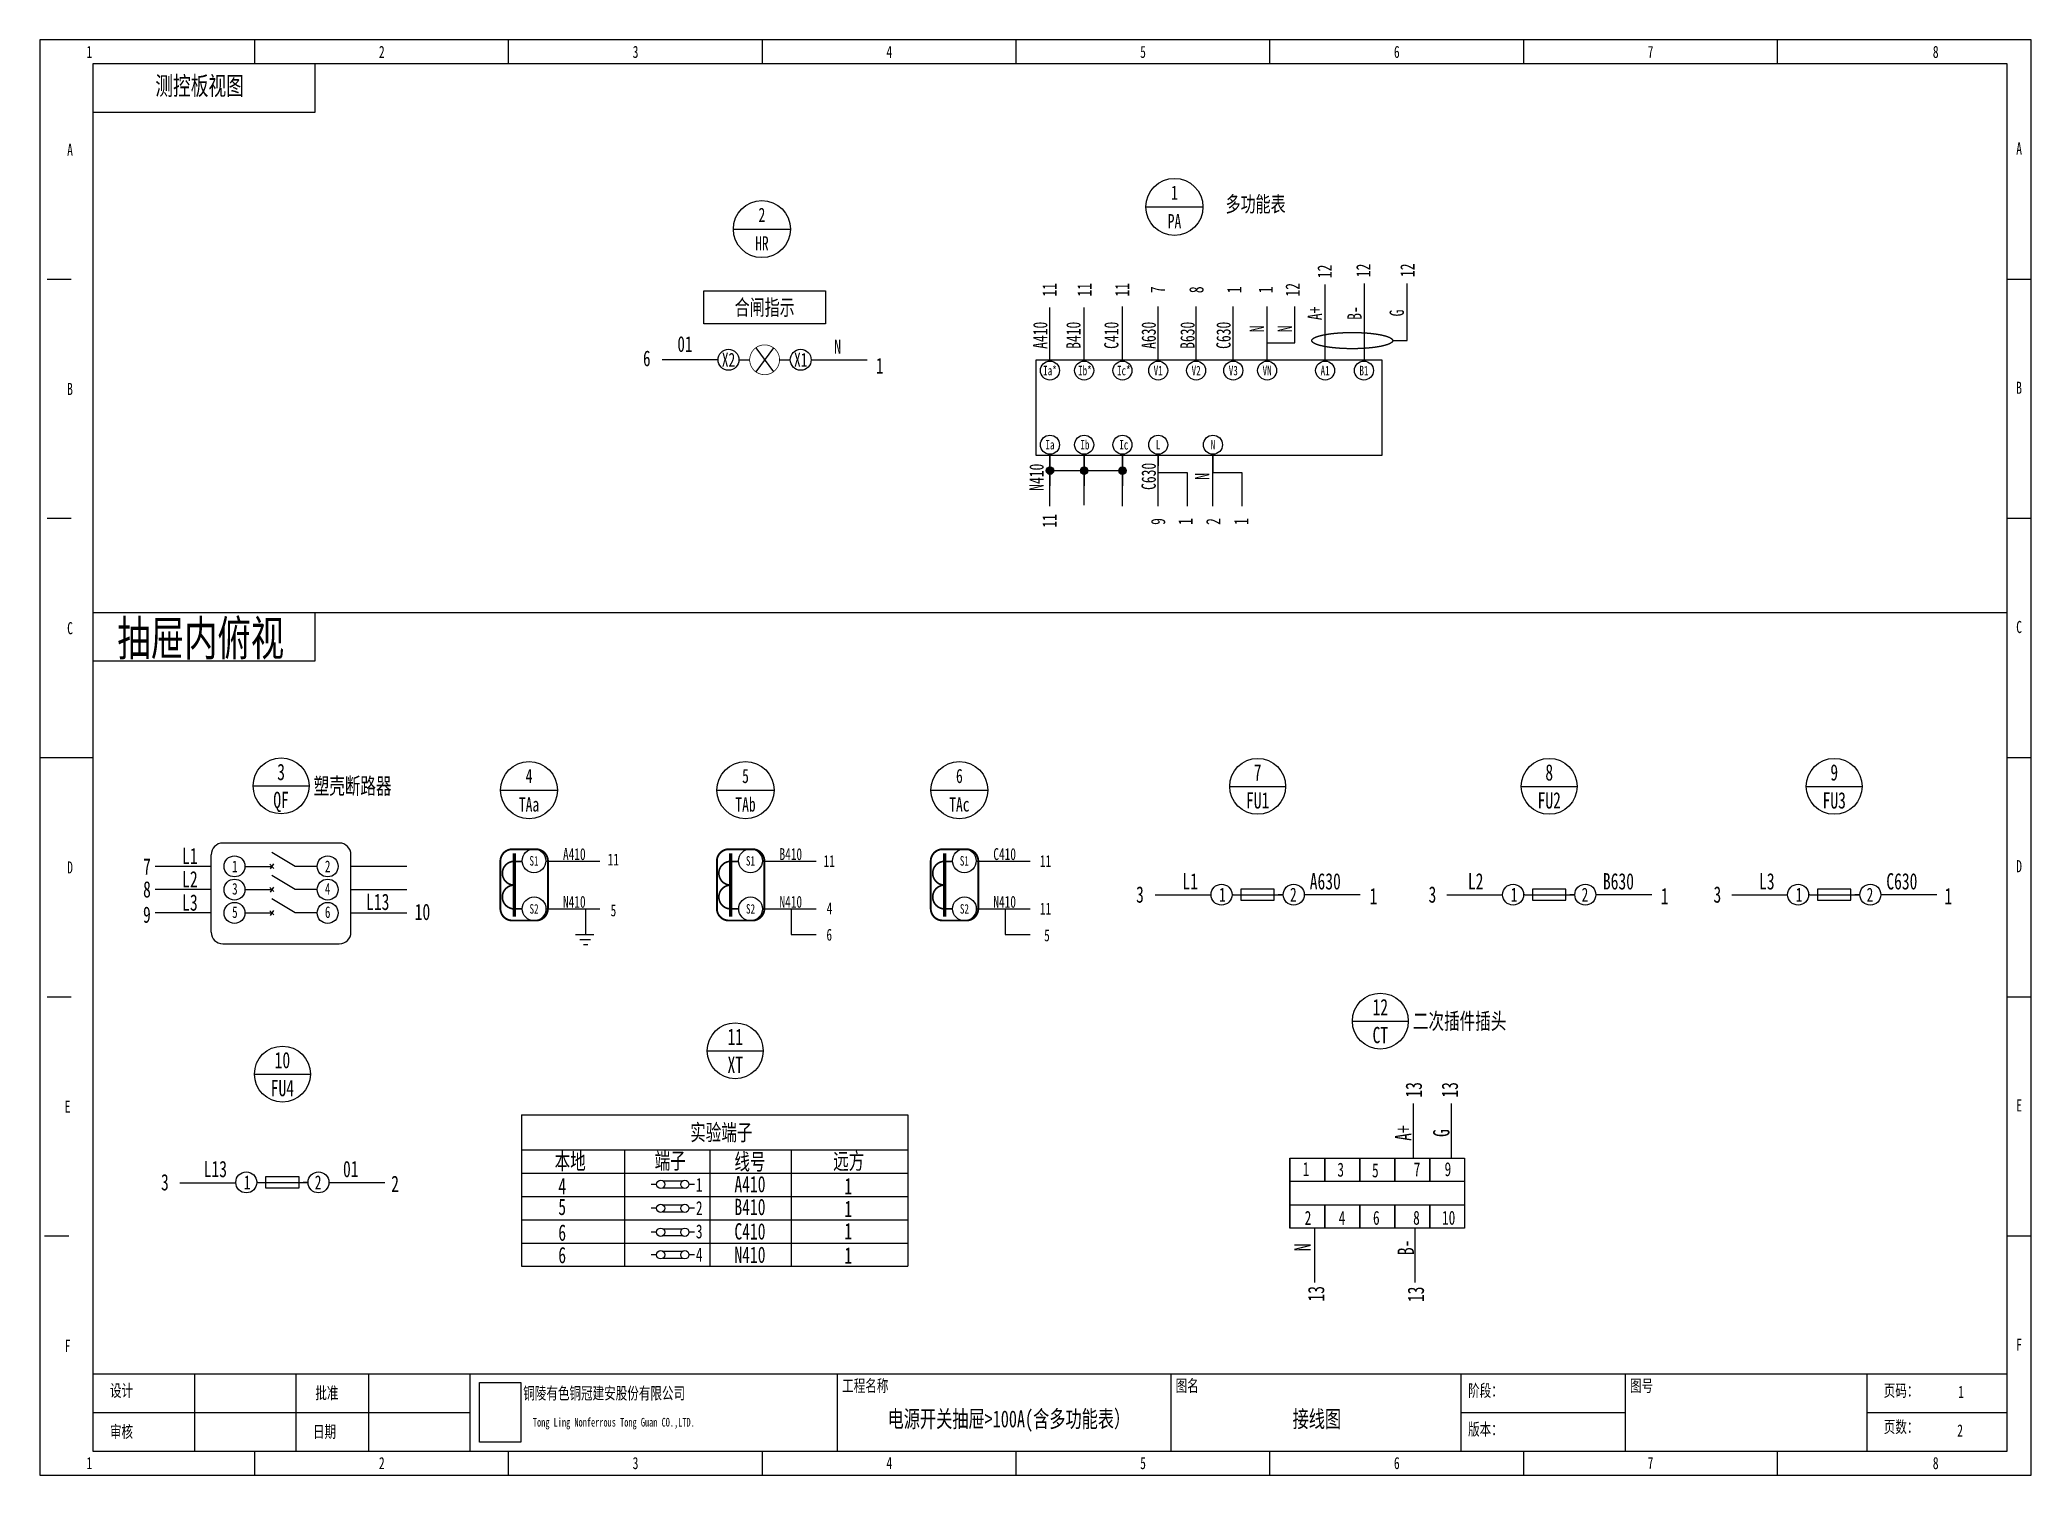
# Model space of a CAD drawing. Header units: millimetres. Extents: x 401220 to 2750366, y -101310 to 943175.
# Drawn here: x 1178326 to 1242521, y 121731 to 168007 of the extents above; entities that cross this region are included whole.
import ezdxf
from ezdxf.enums import TextEntityAlignment as Align

# ---------------------------------------------------------------- set-up
doc = ezdxf.new("R2010")
doc.units = ezdxf.units.MM
doc.linetypes.add('事故照明', pattern=[800, 600, 0, -200, 0])
doc.styles.add('IDQSTYLE', font='NSimSun.ttf', dxfattribs={"width": 0.7})

msp = doc.modelspace()

# ---------------------------------------------------------------- texts
at = {"style": 'IDQSTYLE', "width": 0.7}
for s, p in [('1', (1179923.55814, 167306.07871)), ('2', (1189350.17624, 167306.07871)), ('3', (1197530.29939, 167306.07871)), ('4', (1205710.42254, 167306.07871)), ('5', (1213890.54569, 167306.07871)), ('6', (1222070.66884, 167306.07871)), ('7', (1230250.79198, 167306.07871)), ('8', (1239443.69228, 167306.07871)), ('A', (1179300.31066, 164150.88835)), ('A', (1242131.44703, 164189.84132)), ('B', (1179300.31066, 156438.20081)), ('B', (1242131.44703, 156477.15378)), ('C', (1179300.31066, 148725.51327)), ('C', (1242131.44703, 148764.46624)), ('D', (1179300.31066, 141012.82573)), ('D', (1242131.44703, 141051.7787)), ('E', (1179222.40472, 133300.13819)), ('E', (1242131.44703, 133339.09116)), ('F', (1179222.40472, 125587.45065)), ('F', (1242131.44703, 125626.40362)), ('1', (1179923.55814, 121809.01282)), ('2', (1189350.17624, 121809.01282)), ('3', (1197530.29939, 121809.01282)), ('4', (1205710.42254, 121809.01282)), ('5', (1213890.54569, 121809.01282)), ('6', (1222070.66884, 121809.01282)), ('7', (1230250.79198, 121809.01282)), ('8', (1239443.69228, 121809.01282))]:
    msp.add_text(s, height=390.30873, dxfattribs=at).set_placement(p, align=Align.BOTTOM_CENTER)
for s, height, p in [('测控板视图', 597.493813, (1183477.60939, 166536.64921)), ('抽屉内俯视 ', 1126.384604, (1183782.52989, 148742.01656)), ('1', 450.55384, (1219143.79069, 131600.08306)), ('3', 450.55384, (1220261.52881, 131578.12795)), ('5', 450.55384, (1221379.043, 131556.17285)), ('7', 450.55384, (1222723.85711, 131592.79707)), ('9', 450.55384, (1223718.87567, 131592.79707)), ('2', 450.55384, (1219208.0617, 130026.73711)), ('4', 450.55384, (1220304.97333, 130026.73711)), ('6', 450.55384, (1221410.61865, 130026.73711)), ('8', 450.55384, (1222705.49396, 130026.73711)), ('10', 450.553842, (1223742.16551, 130026.73711))]:
    msp.add_text(s, height=height, dxfattribs=at).set_placement(p, align=Align.MIDDLE)
for s, height, p in [('1', 459.61063, (1214903.90363, 163079.63586)), ('2', 459.61063, (1201603.53671, 162364.77936)), ('多功能表', 506.873072, (1217518.86901, 162713.39446)), ('PA', 459.610625, (1214903.90363, 162160.4146)), ('HR', 459.610625, (1201603.53671, 161445.55811)), ('合闸指示', 506.873072, (1201692.98671, 159381.33868)), ('6', 506.87307, (1197892.55246, 157737.99725)), ('01', 506.873072, (1199121.6601, 158200.22675)), ('N', 459.61063, (1204045.28996, 158115.17151)), ('X2', 450.553842, (1200527.55446, 157691.56401)), ('X1', 450.553842, (1202855.41598, 157691.56401)), ('1', 506.87307, (1205399.20406, 157501.10727)), ('Ia*', 306.407083, (1210890.30309, 157343.72912)), ('Ib*', 306.407083, (1212016.9967, 157343.72912)), ('Ic*', 306.407083, (1213270.75948, 157343.72912)), ('V1', 306.407083, (1214378.38776, 157343.72912)), ('V2', 306.407083, (1215601.96391, 157343.72912)), ('V3', 306.407083, (1216800.11824, 157343.72912)), ('VN', 306.407083, (1217889.76407, 157343.72912)), ('A1', 306.407083, (1219759.63423, 157343.72912)), ('B1', 306.407083, (1221012.26306, 157343.72912)), ('Ia', 306.407083, (1210890.30309, 154953.75387)), ('Ib', 306.407083, (1212016.9967, 154953.75387)), ('Ic', 306.407083, (1213270.75948, 154953.75387)), ('L', 306.40708, (1214378.38776, 154953.75387)), ('N', 306.40708, (1216144.39862, 154953.75387)), ('3', 525.64615, (1186103.87391, 144403.02982)), ('4', 459.61063, (1194096.71583, 144275.96446)), ('5', 459.61063, (1201075.35121, 144275.96446)), ('6', 459.61063, (1207969.72231, 144275.96446)), ('7', 525.64615, (1217584.70847, 144389.10501)), ('8', 525.64615, (1226984.58933, 144389.10501)), ('9', 525.64615, (1236172.43328, 144389.10501)), ('QF', 525.646149, (1186103.87391, 143501.92214)), ('TAa', 459.610625, (1194096.71583, 143356.74321)), ('TAb', 459.610625, (1201075.35121, 143356.74321)), ('TAc', 459.610625, (1207969.72231, 143356.74321)), ('FU1', 525.646149, (1217584.70847, 143487.99732)), ('FU2', 525.646149, (1226984.58933, 143487.99732)), ('FU3', 525.646149, (1236172.43328, 143487.99732)), ('A410', 383.008854, (1195556.33996, 141755.39187)), ('B410', 383.008854, (1202534.97534, 141755.39187)), ('C410', 383.008854, (1209429.34644, 141755.39187)), ('1', 375.46153, (1184613.68682, 141359.83503)), ('2', 375.46153, (1187605.72005, 141359.83504)), ('S1', 306.407083, (1194256.67093, 141537.64287)), ('11', 383.008854, (1196814.85794, 141580.38245)), ('S1', 306.407083, (1201235.3063, 141537.64287)), ('11', 383.008854, (1203774.86015, 141529.70872)), ('S1', 306.407083, (1208129.6774, 141537.64287)), ('11', 383.008854, (1210748.64307, 141529.70872)), ('3', 375.46153, (1184613.68682, 140635.85133)), ('4', 375.46153, (1187605.72005, 140635.85133)), ('3', 525.64615, (1213790.96458, 140451.5313)), ('L1', 525.646149, (1215411.93576, 140877.49308)), ('A630', 525.646149, (1219765.18754, 140877.49308)), ('1', 525.64615, (1221316.23163, 140399.41429)), ('3', 525.64615, (1223218.56433, 140451.5313)), ('L2', 525.646149, (1224613.81147, 140877.49308)), ('B630', 525.646149, (1229215.93482, 140877.49308)), ('1', 525.64615, (1230706.65626, 140399.41429)), ('3', 525.64615, (1232404.2651, 140451.5313)), ('L3', 525.646149, (1233999.40406, 140877.49308)), ('C630', 525.646149, (1238352.29105, 140877.49308)), ('1', 525.64615, (1239850.61053, 140399.41429)), ('5', 375.46153, (1184613.68682, 139884.92826)), ('6', 375.46153, (1187605.72005, 139884.92827)), ('S2', 306.407083, (1194259.30258, 139988.95489)), ('N410', 383.008854, (1195556.33996, 140217.22831)), ('5', 383.00885, (1196817.31463, 139940.38756)), ('S2', 306.407083, (1201237.93795, 139988.95489)), ('N410', 383.008854, (1202534.97534, 140217.22831)), ('4', 383.00885, (1203783.79199, 140007.54946)), ('S2', 306.407083, (1208132.30905, 139988.95489)), ('N410', 383.008854, (1209429.34644, 140217.22831)), ('11', 383.008854, (1210748.64307, 139996.44732)), ('6', 383.00885, (1203775.64105, 139156.83811)), ('5', 383.00885, (1210793.45044, 139134.54383)), ('12', 525.646149, (1221539.50221, 136821.68191)), ('11', 525.646149, (1200745.35049, 135865.81108)), ('CT', 525.646149, (1221539.50221, 135920.57422)), ('10', 525.646149, (1186146.4513, 135113.58706)), ('XT', 525.646149, (1200745.35049, 134964.70339)), ('FU4', 525.646149, (1186146.4513, 134212.47938)), ('实验端子', 525.646149, (1200295.69633, 132782.20925)), ('L13', 525.646149, (1183984.1494, 131601.97514)), ('01', 525.646149, (1188350.20329, 131601.97514)), ('3', 525.64615, (1182357.38137, 131176.01335)), ('2', 525.64615, (1189778.07699, 131123.89635)), ('1', 450.55384, (1199583.08601, 131092.63234)), ('2', 450.55384, (1199583.08603, 130341.70927)), ('3', 450.55384, (1199583.08605, 129590.7862)), ('4', 450.55384, (1199583.08607, 128839.86313)), ('@N421', 0.150185, (1199920.23485, 129590.7862)), ('电源开关抽屉>100A(含多功能表）', 546.4322263, (1209565.13455, 123546.20609)), ('接线图', 546.432226, (1219494.46429, 123546.20609))]:
    msp.add_text(s, height=height, dxfattribs=at).set_placement(p, align=Align.MIDDLE_CENTER)
for s, height, p in [('PMC-530A', 0.153204, (1213984.68238, 162620.02523)), ('CJK22-DP AC220V', 0.1532035, (1200684.31546, 161905.16873)), ('塑壳断路器', 525.646149, (1187155.1662, 143952.47598)), ('框架断路器配套', 0.153204, (1193177.49458, 143816.35384)), ('框架断路器配套', 0.153204, (1200156.12996, 143816.35384)), ('框架断路器配套', 0.153204, (1207050.50105, 143816.35384)), ('二次插件插头', 525.646149, (1222590.79451, 136371.12806))]:
    msp.add_text(s, height=height, dxfattribs=at).set_placement(p, align=Align.MIDDLE_LEFT)
for s, height, p in [('12', 459.610625, (1219743.18593, 160541.35801)), ('12', 459.610625, (1220992.06954, 160572.558)), ('12', 459.610625, (1222413.09189, 160577.722)), ('11', 459.610625, (1210873.92057, 159948.54319)), ('11', 459.610625, (1212001.14998, 159948.54319)), ('11', 459.610625, (1213215.83385, 159948.54319)), ('7', 459.61063, (1214363.40071, 159948.54319)), ('8', 459.61063, (1215609.74784, 159948.54319)), ('1', 459.61063, (1216829.00307, 159948.54319)), ('1', 459.61063, (1217841.71665, 159948.54319)), ('12', 459.610625, (1218712.01739, 159948.54319)), ('A+', 459.610625, (1219428.69074, 159188.93834)), ('B-', 459.610625, (1220706.93484, 159198.83724)), ('G', 459.61063, (1222070.64981, 159198.83724)), ('A410', 459.610625, (1210575.02617, 158481.02141)), ('B410', 459.610625, (1211644.7202, 158481.02141)), ('C410', 459.610625, (1212869.1453, 158481.02141)), ('A630', 459.610625, (1214070.77626, 158481.02141)), ('B630', 459.610625, (1215322.18496, 158481.02141)), ('C630', 459.610625, (1216484.20691, 158481.02141)), ('N', 459.61063, (1217562.64628, 158687.62015)), ('N', 459.61063, (1218463.93699, 158687.62015)), ('N410', 459.610625, (1210455.04775, 153905.43086)), ('C630', 459.610625, (1214070.77626, 153933.15958)), ('N', 459.61063, (1215798.94475, 153933.15958)), ('11', 459.610625, (1210873.92057, 152498.72176)), ('9', 459.61063, (1214375.80382, 152477.77174)), ('1', 459.61063, (1215256.23169, 152477.77174)), ('2', 459.61063, (1216153.94954, 152477.77174)), ('1', 459.61063, (1217055.26463, 152477.77174))]:
    msp.add_text(s, height=height, rotation=90, dxfattribs=at).set_placement(p, align=Align.MIDDLE_CENTER)
for s, height, p in [('L1', 525.646149, (1183164.73058, 141432.48721)), ('7', 525.64615, (1181780.27512, 141092.58876)), ('8', 525.64615, (1181780.27512, 140355.812)), ('L2', 525.646149, (1183164.73058, 140681.56414)), ('9', 525.64615, (1181777.92625, 139540.12253)), ('L3', 525.646149, (1183164.73058, 139930.64107)), ('L13', 525.646149, (1189220.66875, 139952.62526)), ('10', 525.646149, (1190660.95737, 139629.69146)), ('1', 390.30873, (1240261.7046, 124224.09679)), ('2', 390.30873, (1240230.56932, 122977.60184))]:
    msp.add_text(s, height=height, dxfattribs=at).set_placement(p, align=Align.CENTER)
for s, p in [('1', (1216343.25346, 140221.48197)), ('2', (1218628.20508, 140221.48197)), ('1', (1225743.13431, 140221.48197)), ('2', (1228028.08594, 140221.48197)), ('1', (1234930.97827, 140221.48197)), ('2', (1237215.92989, 140221.48197)), ('1', (1184904.99628, 130945.96403)), ('2', (1187189.94791, 130945.96403))]:
    msp.add_text(s, height=450.55384, dxfattribs=at).set_placement(p)
for s, height, rotation, p in [('13', 525.646149, 89.9999984667, (1222878.91541, 134153.80436)), ('13', 525.646149, 89.9999984667, (1224041.60157, 134153.80436)), ('A+', 525.646149, 89.9999984667, (1222543.74741, 132760.3095)), ('G', 525.64615, 89.9999984667, (1223768.75447, 132760.3095)), ('本地', 525.646149, 359.9999984659, (1195423.40157, 131589.16164)), ('端子', 525.646149, 359.9999984659, (1198648.3643, 131603.92602)), ('线号', 525.646149, 359.9999984659, (1201218.73216, 131574.07277)), ('远方', 525.646149, 359.9999984659, (1204403.38842, 131594.04705)), ('4', 525.64615, 359.9999984659, (1195165.8411, 130785.56744)), ('A410', 525.646149, 359.9999984659, (1201218.73216, 130852.25869)), ('1', 525.64615, 359.9999984659, (1204387.23119, 130785.56744)), ('5', 525.64615, 359.9999984659, (1195165.8411, 130119.34051)), ('B410', 525.646149, 359.9999984659, (1201218.73216, 130116.52751)), ('1', 525.64615, 359.9999984659, (1204387.23119, 130054.65691)), ('6', 525.64615, 359.9999984659, (1195165.8411, 129289.48017)), ('C410', 525.646149, 359.9999984659, (1201218.73216, 129329.14804)), ('1', 525.64615, 359.9999984659, (1204387.23119, 129337.38702)), ('6', 525.64615, 359.9999984659, (1195165.8411, 128564.81103)), ('N410', 525.646149, 359.9999984659, (1201218.73216, 128576.39907)), ('1', 525.64615, 359.9999984659, (1204387.23119, 128554.1874)), ('N', 525.64615, 89.9999984667, (1219294.36353, 129075.71371)), ('B-', 525.646149, 89.9999984667, (1222622.42921, 129075.71371)), ('13', 525.646149, 89.9999984667, (1219731.38161, 127579.64274)), ('13', 525.646149, 89.9999984667, (1222946.07923, 127562.33314))]:
    msp.add_text(s, height=height, rotation=rotation, dxfattribs=at).set_placement(p, align=Align.CENTER)
for s, p in [('设计', (1180585.75858, 124146.19086)), ('批准', (1187207.76304, 124068.28492)), ('工程名称', (1204191.25681, 124302.00273)), ('图名', (1214942.27581, 124302.00273)), ('阶段：', (1224368.89391, 124146.19086)), ('图号', (1229588.59154, 124302.00273)), ('页码：', (1237768.71469, 124146.19086)), ('审核', (1180585.75858, 122821.78997)), ('日期', (1187129.8571, 122821.78997)), ('版本：', (1224368.89391, 122899.6959)), ('页数：', (1237768.71469, 122977.60184))]:
    msp.add_text(s, height=390.308733, dxfattribs=at).set_placement(p, align=Align.BOTTOM_LEFT)
for s, height, p in [('铜陵有色铜冠建安股份有限公司', 390.3087331, (1193909.37368, 124569.14566)), ('Tong Ling Nonferrous Tong Guan CO.,LTD.', 281.0222878, (1194220.99742, 123578.22579))]:
    msp.add_text(s, height=height, dxfattribs=at).set_placement(p, align=Align.TOP_LEFT)

# ---------------------------------------------------------------- hatches: boundary and pattern name
h = msp.add_hatch(color=256)
h.dxf.hatch_style = 1
h.paths.add_polyline_path([(1210890.30309, 154239.66291), (1210890.30309, 153999.62848, 0.4142135624), (1211010.32031, 154119.64569, 0.4142135624)])
h.paths.add_polyline_path([(1210890.30309, 154239.66291, 0.4142135624), (1210770.28587, 154119.64569, 0.4142135624), (1210890.30309, 153999.62848)])
h = msp.add_hatch(color=256)
h.dxf.hatch_style = 1
h.paths.add_polyline_path([(1212112.57284, 154119.64569, 0.4142135624), (1211992.55563, 154239.66291), (1211992.55563, 153999.62848, 0.4142135624)])
h.paths.add_polyline_path([(1211992.55563, 154239.66291, 0.4142135624), (1211872.53841, 154119.64569, 0.4142135624), (1211992.55563, 153999.62848)])
h = msp.add_hatch(color=256)
h.dxf.hatch_style = 1
h.paths.add_polyline_path([(1213346.65971, 154119.64569, 0.4142135624), (1213226.64249, 154239.66291), (1213226.64249, 153999.62848, 0.4142135624)])
h.paths.add_polyline_path([(1213226.64249, 154239.66291, 0.4142135624), (1213106.62528, 154119.64569, 0.4142135624), (1213226.64249, 153999.62848)])

# ---------------------------------------------------------------- linework, layer by layer
at = {"ltscale": 4}
for p, q in [((1185260.11467, 167228.17278), (1185260.11467, 168007.23212)), ((1193440.23782, 167228.17278), (1193440.23782, 168007.23212)), ((1201620.36096, 167228.17278), (1201620.36096, 168007.23212)), ((1209800.48411, 167228.17278), (1209800.48411, 168007.23212)), ((1217980.60726, 167228.17278), (1217980.60726, 168007.23212)), ((1226160.73041, 167228.17278), (1226160.73041, 168007.23212)), ((1234340.85356, 167228.17278), (1234340.85356, 168007.23212)), ((1187207.76304, 165670.05408), (1187207.76304, 167228.17278)), ((1180040.41704, 165670.05408), (1187207.76304, 165670.05408)), ((1178560.20428, 160294.54458), (1179339.26363, 160294.54458)), ((1241741.91736, 160294.54458), (1242520.97671, 160294.54458)), ((1178560.20428, 152581.85704), (1179339.26363, 152581.85704)), ((1241741.91736, 152581.85704), (1242520.97671, 152581.85704)), ((1187205.52856, 147990.75356), (1187205.52856, 149548.87225)), ((1180038.18256, 147990.75356), (1187205.52856, 147990.75356)), ((1178326.48647, 144869.1695), (1180040.41704, 144869.1695)), ((1241741.91736, 144869.1695), (1242520.97671, 144869.1695)), ((1178560.20428, 137156.48196), (1179339.26363, 137156.48196)), ((1241741.91736, 137156.48196), (1242520.97671, 137156.48196)), ((1198208.97536, 131107.7348), (1198032.04271, 131107.7348)), ((1199429.95162, 131107.84975), (1199253.01896, 131107.84975)), ((1198208.6266, 130335.71275), (1198031.69395, 130335.71275)), ((1199429.60286, 130335.82771), (1199252.6702, 130335.82771)), ((1178482.29834, 129443.79442), (1179261.35769, 129443.79442)), ((1198208.27784, 129563.69071), (1198031.34519, 129563.69071)), ((1199429.2541, 129563.80567), (1199252.32145, 129563.80567)), ((1241741.91736, 129443.79442), (1242520.97671, 129443.79442)), ((1198208.27784, 128837.6293), (1198031.34519, 128837.6293)), ((1199429.2541, 128837.74426), (1199252.32145, 128837.74426)), ((1180040.41704, 125003.15614), (1241741.91736, 125003.15614)), ((1183312.4663, 125003.15614), (1183312.4663, 122510.16623)), ((1186584.51556, 125003.15614), (1186584.51556, 122510.16623)), ((1188921.6936, 125003.15614), (1188921.6936, 122510.16623)), ((1192193.74286, 125003.15614), (1192193.74286, 122510.16623)), ((1204035.44494, 125003.15614), (1204035.44494, 122510.16623)), ((1214786.46394, 125003.15614), (1214786.46394, 122510.16623)), ((1224135.17611, 125003.15614), (1224135.17611, 122510.16623)), ((1229432.77967, 125003.15614), (1229432.77967, 122510.16623)), ((1237223.37314, 125003.15614), (1237223.37314, 122510.16623)), ((1180040.41704, 123756.66119), (1192193.74286, 123756.66119)), ((1224135.17611, 123756.66119), (1229432.77967, 123756.66119)), ((1237223.37314, 123756.66119), (1241741.91736, 123756.66119)), ((1185260.11467, 121731.10688), (1185260.11467, 122510.16623)), ((1193440.23782, 121731.10688), (1193440.23782, 122510.16623)), ((1201620.36096, 121731.10688), (1201620.36096, 122510.16623)), ((1209800.48411, 121731.10688), (1209800.48411, 122510.16623)), ((1217980.60726, 121731.10688), (1217980.60726, 122510.16623)), ((1226160.73041, 121731.10688), (1226160.73041, 122510.16623)), ((1234340.85356, 121731.10688), (1234340.85356, 122510.16623))]:
    msp.add_line(p, q, dxfattribs=at)
for p, q in [((1213984.68238, 162620.02523), (1215823.12488, 162620.02523)), ((1200684.31546, 161905.16873), (1202522.75796, 161905.16873)), ((1199731.25425, 159917.01446), (1203654.71916, 159917.01446)), ((1199731.25425, 158847.92707), (1199731.25425, 159917.01446)), ((1203654.71916, 159917.01446), (1203654.71916, 158847.92707)), ((1219759.63423, 158632.53265), (1219759.63423, 160118.02497)), ((1221027.58341, 158670.83354), (1221027.58341, 160156.32586)), ((1222403.26867, 158310.37589), (1222403.26867, 160156.32586)), ((1210890.30309, 157894.86202), (1210890.30309, 159380.35434)), ((1211992.55563, 157894.86202), (1211992.55563, 159380.35434)), ((1213226.64249, 157925.50272), (1213226.64249, 159410.99504)), ((1214378.38776, 157925.50272), (1214378.38776, 159410.99504)), ((1215601.96391, 157925.50272), (1215601.96391, 159410.99504)), ((1216800.11824, 157925.50272), (1216800.11824, 159410.99504)), ((1217889.76407, 157925.50272), (1217889.76407, 159410.99504)), ((1218783.50817, 158239.11871), (1218783.50817, 159410.99504)), ((1221027.58341, 157719.07779), (1221027.58341, 159204.57011)), ((1203654.71916, 158847.92707), (1199731.25425, 158847.92707)), ((1210890.30309, 157680.77691), (1210890.30309, 159166.26923)), ((1211992.55563, 157680.77691), (1211992.55563, 159166.26923)), ((1211992.55563, 157680.77691), (1211992.55563, 158674.89767)), ((1213226.64249, 157711.41762), (1213226.64249, 159196.90994)), ((1213226.64249, 157711.41762), (1213226.64249, 158705.53838)), ((1213226.64249, 157680.77691), (1213226.64249, 158674.89767)), ((1214378.38776, 157711.41762), (1214378.38776, 159196.90994)), ((1214378.38776, 157711.41762), (1214378.38776, 158705.53838)), ((1214378.38776, 157680.77691), (1214378.38776, 158674.89767)), ((1215601.96391, 157711.41762), (1215601.96391, 159196.90994)), ((1215601.96391, 157711.41762), (1215601.96391, 158705.53838)), ((1215601.96391, 157680.77691), (1215601.96391, 158674.89767)), ((1216800.11824, 157711.41762), (1216800.11824, 159196.90994)), ((1216800.11824, 157711.41762), (1216800.11824, 158705.53838)), ((1216800.11824, 157680.77691), (1216800.11824, 158674.89767)), ((1217889.76407, 157680.77691), (1217889.76407, 159166.26923)), ((1217889.76407, 157680.77691), (1217889.76407, 158674.89767)), ((1219759.63423, 157680.77691), (1219759.63423, 159166.26923)), ((1219759.63423, 157680.77691), (1219759.63423, 158674.89767)), ((1221027.58341, 157719.07779), (1221027.58341, 158713.19855)), ((1201403.13096, 158076.03668), (1201979.83988, 157307.09146)), ((1217889.76407, 157680.77691), (1217889.76407, 158239.11871)), ((1217889.76407, 158239.11871), (1218783.50817, 158239.11871)), ((1219759.63423, 157702.2254), (1219759.63423, 158260.5672)), ((1221027.58341, 157688.43709), (1221027.58341, 158246.77888)), ((1221938.60239, 158310.37589), (1222403.26867, 158310.37589)), ((1200191.14057, 157691.5639), (1198388.9252, 157691.5639)), ((1200865.46984, 157691.56401), (1201090.74697, 157691.56407)), ((1201090.74697, 157691.56407), (1201210.89466, 157691.56407)), ((1202172.07619, 157691.56407), (1202292.22388, 157691.56407)), ((1202292.22388, 157691.56407), (1202517.5006, 157691.56401)), ((1203194.83285, 157691.5639), (1204997.04821, 157691.5639)), ((1210890.30309, 154616.70607), (1210890.30309, 153622.58531)), ((1210890.30309, 153131.21375), (1210890.30309, 154616.70607)), ((1210890.30309, 152971.42707), (1210890.30309, 154456.91939)), ((1210890.30309, 154119.64569), (1213226.64249, 154119.64569)), ((1211992.55563, 153161.85446), (1211992.55563, 154647.34678)), ((1211992.55563, 154616.70607), (1211992.55563, 153622.58531)), ((1211992.55563, 153002.06778), (1211992.55563, 154487.5601)), ((1213226.64249, 154616.70607), (1213226.64249, 153622.58531)), ((1213226.64249, 153131.21375), (1213226.64249, 154616.70607)), ((1213226.64249, 152971.42707), (1213226.64249, 154456.91939)), ((1214378.38776, 154616.70607), (1214378.38776, 154276.25376)), ((1214378.38776, 153131.21375), (1214378.38776, 154616.70607)), ((1214378.38776, 152971.42707), (1214378.38776, 154456.91939)), ((1216144.39862, 154616.70607), (1216144.39862, 154058.36428)), ((1216144.39862, 153131.21375), (1216144.39862, 154616.70607)), ((1216144.39862, 152971.42707), (1216144.39862, 154456.91939)), ((1214378.38776, 154058.36428), (1215314.23967, 154058.36428)), ((1215314.23967, 154058.36428), (1215314.23967, 152971.42707)), ((1216144.39862, 154058.36428), (1217080.25052, 154058.36428)), ((1217080.25052, 154058.36428), (1217080.25052, 152971.42707)), ((1180040.41704, 149548.87225), (1241741.91736, 149548.87225)), ((1185202.76622, 143952.47598), (1187004.98159, 143952.47598)), ((1193177.49458, 143816.35384), (1195015.93708, 143816.35384)), ((1200156.12996, 143816.35384), (1201994.57246, 143816.35384)), ((1207050.50105, 143816.35384), (1208888.94356, 143816.35384)), ((1216683.60079, 143938.55117), (1218485.81616, 143938.55117)), ((1226083.48165, 143938.55117), (1227885.69701, 143938.55117)), ((1235271.3256, 143938.55117), (1237073.54097, 143938.55117)), ((1187981.18158, 142110.75811), (1184226.56623, 142110.75811)), ((1183851.1047, 141359.83504), (1182048.88933, 141359.83504)), ((1183851.1047, 139237.35013), (1183851.1047, 141735.29657)), ((1184939.94315, 141359.83503), (1185806.09515, 141359.83503)), ((1185869.70076, 141292.74546), (1185742.48954, 141426.9246)), ((1185857.32522, 141437.02763), (1185756.45336, 141278.59428)), ((1186557.01822, 141359.83503), (1185806.09515, 141810.38887)), ((1187267.80466, 141359.83503), (1186557.01822, 141359.83503)), ((1188356.64312, 139237.35013), (1188356.64312, 141735.29657)), ((1188356.64312, 141362.27518), (1190158.85848, 141362.27518)), ((1194643.14845, 141525.58655), (1195637.26921, 141525.58655)), ((1195073.78598, 141525.58655), (1196067.90674, 141525.58655)), ((1195107.46703, 141525.58655), (1196101.58779, 141525.58655)), ((1195383.6699, 141525.58655), (1196377.79066, 141525.58655)), ((1201621.78382, 141525.58655), (1202615.90458, 141525.58655)), ((1202052.42135, 141525.58655), (1203046.54211, 141525.58655)), ((1202086.1024, 141525.58655), (1203080.22316, 141525.58655)), ((1202362.30527, 141525.58655), (1203356.42603, 141525.58655)), ((1208516.15492, 141525.58655), (1209510.27568, 141525.58655)), ((1208946.79245, 141525.58655), (1209940.91321, 141525.58655)), ((1208980.4735, 141525.58655), (1209974.59426, 141525.58655)), ((1209256.67637, 141525.58655), (1210250.79713, 141525.58655)), ((1183851.1047, 140608.91197), (1182048.88933, 140608.91197)), ((1184939.94315, 140608.91196), (1185806.09515, 140608.91196)), ((1185868.90662, 140543.84647), (1185741.6954, 140678.02561)), ((1185856.53108, 140688.12864), (1185755.65922, 140529.69529)), ((1186556.22408, 140610.93604), (1185805.30101, 141061.48988)), ((1187267.80466, 140608.91196), (1186557.01822, 140608.91196)), ((1188356.64312, 140611.35211), (1190158.85848, 140611.35211)), ((1217041.1439, 140626.98043), (1217041.1439, 140266.53735)), ((1218122.47312, 140626.98043), (1217041.1439, 140626.98043)), ((1218122.47312, 140266.53735), (1218122.47312, 140626.98043)), ((1226441.02475, 140626.98043), (1226441.02475, 140266.53735)), ((1227522.35397, 140626.98043), (1226441.02475, 140626.98043)), ((1227522.35397, 140266.53735), (1227522.35397, 140626.98043)), ((1235628.86871, 140626.98043), (1235628.86871, 140266.53735)), ((1236710.19793, 140626.98043), (1235628.86871, 140626.98043)), ((1236710.19793, 140266.53735), (1236710.19793, 140626.98043)), ((1186557.01822, 139860.01298), (1185806.09515, 140310.56682)), ((1194643.14845, 139987.42299), (1195637.26921, 139987.42299)), ((1195073.78598, 139987.42299), (1196067.90674, 139987.42299)), ((1195107.46703, 139987.42299), (1196101.58779, 139987.42299)), ((1195383.6699, 139987.42299), (1196377.79066, 139987.42299)), ((1195914.41133, 139987.42299), (1195914.41133, 139166.63199)), ((1201621.78382, 139987.42299), (1202615.90458, 139987.42299)), ((1202052.42135, 139987.42299), (1203046.54211, 139987.42299)), ((1202086.1024, 139987.42299), (1203080.22316, 139987.42299)), ((1202362.30527, 139987.42299), (1203356.42603, 139987.42299)), ((1202549.48173, 139987.42299), (1202549.48173, 139166.63199)), ((1208516.15492, 139987.42299), (1209510.27568, 139987.42299)), ((1208946.79245, 139987.42299), (1209940.91321, 139987.42299)), ((1208980.4735, 139987.42299), (1209974.59426, 139987.42299)), ((1209256.67637, 139987.42299), (1210250.79713, 139987.42299)), ((1209443.85283, 139987.42299), (1209443.85283, 139166.63199)), ((1216083.61326, 140426.35343), (1214281.39789, 140426.35343)), ((1216793.15267, 140446.75889), (1216758.40664, 140446.75889)), ((1216793.15267, 140446.75889), (1217041.1439, 140446.75889)), ((1217041.1439, 140446.75889), (1218122.47312, 140446.75889)), ((1217041.1439, 140266.53735), (1218122.47312, 140266.53735)), ((1218122.47312, 140446.75889), (1218383.01246, 140446.75889)), ((1218410.43739, 140446.75889), (1218249.47846, 140446.75889)), ((1219085.80369, 140447.37927), (1220888.01906, 140447.37927)), ((1225483.49412, 140426.35343), (1223681.27875, 140426.35343)), ((1226193.03353, 140446.75889), (1226158.2875, 140446.75889)), ((1226193.03353, 140446.75889), (1226441.02475, 140446.75889)), ((1226441.02475, 140446.75889), (1227522.35397, 140446.75889)), ((1226441.02475, 140266.53735), (1227522.35397, 140266.53735)), ((1227522.35397, 140446.75889), (1227782.89331, 140446.75889)), ((1227810.31825, 140446.75889), (1227649.35932, 140446.75889)), ((1228485.68455, 140447.37927), (1230287.89991, 140447.37927)), ((1234671.33807, 140426.35343), (1232869.1227, 140426.35343)), ((1235380.87748, 140446.75889), (1235346.13145, 140446.75889)), ((1235380.87748, 140446.75889), (1235628.86871, 140446.75889)), ((1235628.86871, 140446.75889), (1236710.19793, 140446.75889)), ((1235628.86871, 140266.53735), (1236710.19793, 140266.53735)), ((1236710.19793, 140446.75889), (1236970.73726, 140446.75889)), ((1236998.1622, 140446.75889), (1236837.20327, 140446.75889)), ((1237673.5285, 140447.37927), (1239475.74387, 140447.37927)), ((1183851.1047, 139857.9889), (1182048.88933, 139857.9889)), ((1184939.94315, 139857.9889), (1185806.09515, 139857.9889)), ((1185869.70076, 139792.92341), (1185742.48954, 139927.10255)), ((1185857.32522, 139937.20557), (1185756.45336, 139778.77223)), ((1187267.80466, 139857.9889), (1186557.01822, 139857.9889)), ((1188356.64312, 139860.42904), (1190158.85848, 139860.42904)), ((1184226.56623, 138861.8886), (1187981.18158, 138861.8886)), ((1195591.28635, 139166.63199), (1196185.78981, 139166.63199)), ((1195736.6902, 139003.18946), (1196075.41507, 139003.18946)), ((1195849.37818, 138835.23635), (1195996.43435, 138835.23635)), ((1202549.48173, 139166.63199), (1203356.42603, 139166.63199)), ((1209443.85283, 139166.63199), (1210250.79713, 139166.63199)), ((1220638.39453, 136371.12806), (1222440.6099, 136371.12806)), ((1199844.24281, 135415.25724), (1201646.45818, 135415.25724)), ((1185245.34361, 134663.03322), (1187047.55898, 134663.03322)), ((1222608.37967, 131951.25797), (1222608.37967, 133710.80592)), ((1223836.82031, 131951.25797), (1223836.82031, 133710.80592)), ((1193857.74826, 133345.40155), (1193857.74829, 132219.01694)), ((1193857.74826, 133345.40155), (1205872.51737, 133345.40155)), ((1194288.31176, 133345.40155), (1206303.08087, 133345.40155)), ((1206303.08087, 133345.40155), (1206303.0809, 132219.01694)), ((1193857.74829, 132219.01694), (1206303.0809, 132219.01694)), ((1193857.74829, 132219.01694), (1193857.74831, 131468.09387)), ((1197179.70996, 132219.01694), (1197179.70998, 131468.09387)), ((1199920.23479, 132219.01694), (1199920.23481, 131468.09387)), ((1202549.70178, 132219.01694), (1202549.7018, 131468.09387)), ((1206303.0809, 132219.01694), (1206303.08092, 131468.09387)), ((1218625.67885, 131951.25797), (1219376.60192, 131951.25797)), ((1218625.67885, 131200.3349), (1218625.67885, 131951.25797)), ((1218625.67885, 131951.25797), (1218625.67885, 129698.48876)), ((1218625.67885, 131951.25797), (1219376.60192, 131951.25797)), ((1218625.67885, 131200.3349), (1218625.67885, 131951.25797)), ((1218625.67885, 131951.25797), (1218625.67885, 129698.48876)), ((1219376.60192, 131951.25797), (1220127.52499, 131951.25797)), ((1219376.60192, 131951.25797), (1220127.52499, 131951.25797)), ((1220127.52499, 131951.25797), (1220878.44806, 131951.25797)), ((1220127.52499, 131951.25797), (1220878.44806, 131951.25797)), ((1220878.44806, 131951.25797), (1221629.37113, 131951.25797)), ((1220878.44806, 131951.25797), (1221629.37113, 131951.25797)), ((1221629.37113, 131951.25797), (1222380.2942, 131951.25797)), ((1221629.37113, 131951.25797), (1222380.2942, 131951.25797)), ((1222380.2942, 131951.25797), (1223131.21727, 131951.25797)), ((1222380.2942, 131951.25797), (1223131.21727, 131951.25797)), ((1223131.21727, 131951.25797), (1223882.14034, 131951.25797)), ((1223131.21727, 131951.25797), (1223882.14034, 131951.25797)), ((1184645.35608, 131150.83548), (1182843.14071, 131150.83548)), ((1185354.8955, 131171.24095), (1185320.14946, 131171.24095)), ((1185354.8955, 131171.24095), (1185602.88672, 131171.24095)), ((1185602.88672, 131351.46248), (1185602.88672, 130991.01941)), ((1186684.21594, 131351.46248), (1185602.88672, 131351.46248)), ((1185602.88672, 131171.24095), (1186684.21594, 131171.24095)), ((1185602.88672, 130991.01941), (1186684.21594, 130991.01941)), ((1186684.21594, 130991.01941), (1186684.21594, 131351.46248)), ((1186684.21594, 131171.24095), (1186944.75528, 131171.24095)), ((1186972.18022, 131171.24095), (1186811.22129, 131171.24095)), ((1187647.54651, 131171.86133), (1189449.76188, 131171.86133)), ((1193857.74829, 131468.09387), (1193857.74831, 130717.1708)), ((1193857.74829, 131468.09387), (1193857.74831, 130717.1708)), ((1193857.74829, 131468.09387), (1205872.5174, 131468.09387)), ((1194288.31179, 131468.09387), (1206303.0809, 131468.09387)), ((1197179.70998, 131468.09387), (1197179.71, 130717.1708)), ((1198416.79672, 131218.30528), (1199044.71578, 131218.09409)), ((1198418.15553, 130998.09205), (1199044.64169, 130997.80904)), ((1199920.23481, 131468.09387), (1199920.23483, 130717.1708)), ((1202548.46555, 131468.09387), (1202548.46557, 130717.1708)), ((1206303.0809, 131468.09387), (1206303.08092, 130717.1708)), ((1206303.0809, 131468.09387), (1206303.08092, 130717.1708)), ((1219376.60192, 131200.3349), (1218625.67885, 131200.3349)), ((1219376.60192, 131200.3349), (1218625.67885, 131200.3349)), ((1220127.52499, 131200.3349), (1219376.60192, 131200.3349)), ((1220127.52499, 131200.3349), (1219376.60192, 131200.3349)), ((1220878.44806, 131200.3349), (1220127.52499, 131200.3349)), ((1220878.44806, 131200.3349), (1220127.52499, 131200.3349)), ((1221629.37113, 131200.3349), (1220878.44806, 131200.3349)), ((1221629.37113, 131200.3349), (1220878.44806, 131200.3349)), ((1222380.2942, 131200.3349), (1221629.37113, 131200.3349)), ((1222380.2942, 131200.3349), (1221629.37113, 131200.3349)), ((1223131.21727, 131200.3349), (1222380.2942, 131200.3349)), ((1223131.21727, 131200.3349), (1222380.2942, 131200.3349)), ((1223882.14034, 131200.3349), (1223131.21727, 131200.3349)), ((1223882.14034, 131200.3349), (1223131.21727, 131200.3349)), ((1193857.74831, 130717.1708), (1193857.74833, 129966.24774)), ((1193857.74831, 130717.1708), (1193857.74833, 129966.24774)), ((1193857.74831, 130717.1708), (1205872.51742, 130717.1708)), ((1194288.31181, 130717.1708), (1206303.08092, 130717.1708)), ((1197179.71, 130717.1708), (1197179.71002, 129966.24774)), ((1198416.44796, 130446.28324), (1199044.36703, 130446.07204)), ((1199920.23483, 130717.1708), (1199920.23485, 129966.24774)), ((1202548.46557, 130717.1708), (1202548.46559, 129966.24774)), ((1206303.08092, 130717.1708), (1206303.08094, 129966.24774)), ((1206303.08092, 130717.1708), (1206303.08094, 129966.24774)), ((1218625.67885, 130449.41183), (1219376.60192, 130449.41183)), ((1218625.67885, 129698.48876), (1218625.67885, 130449.41183)), ((1218625.67885, 130449.41183), (1219376.60192, 130449.41183)), ((1218625.67885, 129698.48876), (1218625.67885, 130449.41183)), ((1218625.67885, 130449.41183), (1219376.60192, 130449.41183)), ((1218625.67885, 129698.48876), (1218625.67885, 130449.41183)), ((1218625.67885, 130449.41183), (1219376.60192, 130449.41183)), ((1218625.67885, 129698.48876), (1218625.67885, 130449.41183)), ((1219376.60192, 130449.41183), (1220127.52499, 130449.41183)), ((1219376.60192, 130449.41183), (1220127.52499, 130449.41183)), ((1219376.60192, 130449.41183), (1220127.52499, 130449.41183)), ((1219376.60192, 130449.41183), (1220127.52499, 130449.41183)), ((1220127.52499, 130449.41183), (1220878.44806, 130449.41183)), ((1220127.52499, 130449.41183), (1220878.44806, 130449.41183)), ((1220127.52499, 130449.41183), (1220878.44806, 130449.41183)), ((1220127.52499, 130449.41183), (1220878.44806, 130449.41183)), ((1220878.44806, 130449.41183), (1221629.37113, 130449.41183)), ((1220878.44806, 130449.41183), (1221629.37113, 130449.41183)), ((1220878.44806, 130449.41183), (1221629.37113, 130449.41183)), ((1220878.44806, 130449.41183), (1221629.37113, 130449.41183)), ((1221629.37113, 130449.41183), (1222380.2942, 130449.41183)), ((1221629.37113, 130449.41183), (1222380.2942, 130449.41183)), ((1221629.37113, 130449.41183), (1222380.2942, 130449.41183)), ((1221629.37113, 130449.41183), (1222380.2942, 130449.41183)), ((1222380.2942, 130449.41183), (1223131.21727, 130449.41183)), ((1222380.2942, 130449.41183), (1223131.21727, 130449.41183)), ((1222380.2942, 130449.41183), (1223131.21727, 130449.41183)), ((1222380.2942, 130449.41183), (1223131.21727, 130449.41183)), ((1223131.21727, 130449.41183), (1223882.14034, 130449.41183)), ((1223131.21727, 130449.41183), (1223882.14034, 130449.41183)), ((1223131.21727, 130449.41183), (1223882.14034, 130449.41183)), ((1223131.21727, 130449.41183), (1223882.14034, 130449.41183)), ((1193857.74833, 129966.24774), (1193857.74835, 129215.32467)), ((1193857.74833, 129966.24774), (1193857.74835, 129215.32467)), ((1193857.74833, 129966.24774), (1205872.51744, 129966.24774)), ((1194288.31183, 129966.24774), (1206303.08094, 129966.24774)), ((1197179.71002, 129966.24774), (1197179.71004, 129215.32467)), ((1198416.0992, 129674.2612), (1199044.01827, 129674.05)), ((1198417.80678, 130226.07001), (1199044.29294, 130225.78699)), ((1199920.23485, 129966.24774), (1199920.23487, 129215.32467)), ((1202548.46559, 129966.24774), (1202548.46561, 129215.32467)), ((1206303.08094, 129966.24774), (1206303.08096, 129215.32467)), ((1206303.08094, 129966.24774), (1206303.08096, 129215.32467)), ((1219376.60192, 129698.48876), (1218625.67885, 129698.48876)), ((1219376.60192, 129698.48876), (1218625.67885, 129698.48876)), ((1219376.60192, 129698.48876), (1218625.67885, 129698.48876)), ((1219376.60192, 129698.48876), (1218625.67885, 129698.48876)), ((1220127.52499, 129698.48876), (1219376.60192, 129698.48876)), ((1220127.52499, 129698.48876), (1219376.60192, 129698.48876)), ((1220127.52499, 129698.48876), (1219376.60192, 129698.48876)), ((1220127.52499, 129698.48876), (1219376.60192, 129698.48876)), ((1219426.76934, 127938.94081), (1219426.76934, 129698.48876)), ((1220878.44806, 129698.48876), (1220127.52499, 129698.48876)), ((1220878.44806, 129698.48876), (1220127.52499, 129698.48876)), ((1220878.44806, 129698.48876), (1220127.52499, 129698.48876)), ((1220878.44806, 129698.48876), (1220127.52499, 129698.48876)), ((1221629.37113, 129698.48876), (1220878.44806, 129698.48876)), ((1221629.37113, 129698.48876), (1220878.44806, 129698.48876)), ((1221629.37113, 129698.48876), (1220878.44806, 129698.48876)), ((1221629.37113, 129698.48876), (1220878.44806, 129698.48876)), ((1222380.2942, 129698.48876), (1221629.37113, 129698.48876)), ((1222380.2942, 129698.48876), (1221629.37113, 129698.48876)), ((1222380.2942, 129698.48876), (1221629.37113, 129698.48876)), ((1222380.2942, 129698.48876), (1221629.37113, 129698.48876)), ((1222666.49486, 127938.94081), (1222666.49486, 129698.48876)), ((1223675.16951, 129698.48876), (1222924.24644, 129698.48876)), ((1223675.16951, 129698.48876), (1222924.24644, 129698.48876)), ((1223675.16951, 129698.48876), (1222924.24644, 129698.48876)), ((1223675.16951, 129698.48876), (1222924.24644, 129698.48876)), ((1193857.74834, 129590.7862), (1193857.74837, 128464.4016)), ((1193857.74835, 129215.32467), (1193857.74837, 128464.4016)), ((1193857.74835, 129215.32467), (1193857.74837, 128464.4016)), ((1193857.74835, 129215.32467), (1205872.51746, 129215.32467)), ((1193857.74835, 129215.32467), (1193857.74837, 128464.4016)), ((1193857.74835, 129215.32467), (1193857.74837, 128464.4016)), ((1194288.31185, 129215.32467), (1206303.08096, 129215.32467)), ((1197179.71004, 129215.32467), (1197179.71006, 128464.4016)), ((1198417.45802, 129454.04796), (1199043.94418, 129453.76495)), ((1199920.23487, 129215.32467), (1199920.23489, 128464.4016)), ((1202548.46561, 129215.32467), (1202548.46563, 128464.4016)), ((1206303.08095, 129590.7862), (1206303.08098, 128464.4016)), ((1206303.08096, 129215.32467), (1206303.08098, 128464.4016)), ((1206303.08096, 129215.32467), (1206303.08098, 128464.4016)), ((1206303.08096, 129215.32467), (1206303.08098, 128464.4016)), ((1206303.08096, 129215.32467), (1206303.08098, 128464.4016)), ((1193857.74837, 128464.4016), (1205872.51748, 128464.4016)), ((1194288.31187, 128464.4016), (1206303.08098, 128464.4016)), ((1198416.0992, 128948.19979), (1199044.01827, 128947.98859)), ((1198417.45802, 128727.98655), (1199043.94418, 128727.70354))]:
    msp.add_line(p, q)
for points in [[(1178326.48647, 121731.10688), (1242520.97671, 121731.10688), (1242520.97671, 168007.23212), (1178326.48647, 168007.23212)], [(1180040.41704, 122510.16623), (1241741.91736, 122510.16623), (1241741.91736, 167228.17278), (1180040.41704, 167228.17278)]]:
    msp.add_lwpolyline(points, close=True, dxfattribs=at)
for points, const_width in [([(1201210.89466, 157691.56407, 1), (1202172.07619, 157691.56407, 1)], 24.02954), ([(1193556.93533, 139613.60635), (1194322.95304, 139613.60635, 0.4142135624), (1194705.9619, 139996.61521), (1194705.9619, 141528.65062, 0.4142135624), (1194322.95304, 141911.65948), (1193556.93533, 141911.65948, 0.4142135624), (1193173.92648, 141528.65062), (1193173.92648, 139996.61521, 0.4142135624)], 61.28142), ([(1200535.57071, 139613.60635), (1201301.58842, 139613.60635, 0.4142135624), (1201684.59727, 139996.61521), (1201684.59727, 141528.65062, 0.4142135624), (1201301.58842, 141911.65948), (1200535.57071, 141911.65948, 0.4142135624), (1200152.56185, 141528.65062), (1200152.56185, 139996.61521, 0.4142135624)], 61.28142), ([(1207429.94181, 139613.60635), (1208195.95951, 139613.60635, 0.4142135624), (1208578.96837, 139996.61521), (1208578.96837, 141528.65062, 0.4142135624), (1208195.95951, 141911.65948), (1207429.94181, 141911.65948, 0.4142135624), (1207046.93295, 141528.65062), (1207046.93295, 139996.61521, 0.4142135624)], 61.28142)]:
    msp.add_lwpolyline(points, format="xyb", close=True, dxfattribs=dict(const_width=const_width))
msp.add_lwpolyline([(1201979.83988, 158076.03668), (1201403.13096, 157307.09146)])
for points in [[(1210430.69247, 157680.77691), (1210430.69247, 154616.70607), (1221599.74585, 154616.70607), (1221599.74585, 157680.77691)], [(1218625.67885, 131951.25797), (1219752.06346, 131951.25797), (1219752.06346, 131200.3349), (1218625.67885, 131200.3349)], [(1218625.67885, 131951.25797), (1219752.06346, 131951.25797), (1219752.06346, 131200.3349), (1218625.67885, 131200.3349)], [(1218625.67885, 131951.25797), (1224257.60187, 131951.25797), (1224257.60187, 129698.48876), (1218625.67885, 129698.48876)], [(1219752.06346, 131951.25797), (1220878.44806, 131951.25797), (1220878.44806, 131200.3349), (1219752.06346, 131200.3349)], [(1219752.06346, 131951.25797), (1220878.44806, 131951.25797), (1220878.44806, 131200.3349), (1219752.06346, 131200.3349)], [(1220878.44806, 131951.25797), (1222004.83266, 131951.25797), (1222004.83266, 131200.3349), (1220878.44806, 131200.3349)], [(1220878.44806, 131951.25797), (1222004.83266, 131951.25797), (1222004.83266, 131200.3349), (1220878.44806, 131200.3349)], [(1222004.83266, 131951.25797), (1223131.21727, 131951.25797), (1223131.21727, 131200.3349), (1222004.83266, 131200.3349)], [(1222004.83266, 131951.25797), (1223131.21727, 131951.25797), (1223131.21727, 131200.3349), (1222004.83266, 131200.3349)], [(1223131.21727, 131951.25797), (1224257.60187, 131951.25797), (1224257.60187, 131200.3349), (1223131.21727, 131200.3349)], [(1223131.21727, 131951.25797), (1224257.60187, 131951.25797), (1224257.60187, 131200.3349), (1223131.21727, 131200.3349)], [(1218625.67885, 130449.41183), (1219752.06346, 130449.41183), (1219752.06346, 129698.48876), (1218625.67885, 129698.48876)], [(1218625.67885, 130449.41183), (1219752.06346, 130449.41183), (1219752.06346, 129698.48876), (1218625.67885, 129698.48876)], [(1219752.06346, 130449.41183), (1220878.44806, 130449.41183), (1220878.44806, 129698.48876), (1219752.06346, 129698.48876)], [(1219752.06346, 130449.41183), (1220878.44806, 130449.41183), (1220878.44806, 129698.48876), (1219752.06346, 129698.48876)], [(1220878.44806, 130449.41183), (1222004.83266, 130449.41183), (1222004.83266, 129698.48876), (1220878.44806, 129698.48876)], [(1220878.44806, 130449.41183), (1222004.83266, 130449.41183), (1222004.83266, 129698.48876), (1220878.44806, 129698.48876)], [(1222004.83266, 130449.41183), (1223131.21727, 130449.41183), (1223131.21727, 129698.48876), (1222004.83266, 129698.48876)], [(1222004.83266, 130449.41183), (1223131.21727, 130449.41183), (1223131.21727, 129698.48876), (1222004.83266, 129698.48876)], [(1223131.21727, 130449.41183), (1224257.60187, 130449.41183), (1224257.60187, 129698.48876), (1223131.21727, 129698.48876)], [(1223131.21727, 130449.41183), (1224257.60187, 130449.41183), (1224257.60187, 129698.48876), (1223131.21727, 129698.48876)], [(1192498.56301, 124719.96993), (1193828.14354, 124719.96993), (1193828.14354, 122792.73534), (1192498.56301, 122792.73534)]]:
    msp.add_lwpolyline(points, close=True)
at = {"color": 7, "const_width": 53.62124}
for points in [[(1193620.25946, 140754.97274, -1), (1193620.25946, 141520.99045), (1193875.5987, 141520.99045)], [(1200598.89484, 140754.97274, -1), (1200598.89484, 141520.99045), (1200854.23407, 141520.99045)], [(1207493.26594, 140754.97274, -1), (1207493.26594, 141520.99045), (1207748.60517, 141520.99045)], [(1193875.5987, 139988.95503), (1193620.25946, 139988.95503, -1), (1193620.25946, 140754.97274, -2.4142135624)], [(1200854.23407, 139988.95503), (1200598.89484, 139988.95503, -1), (1200598.89484, 140754.97274, -2.4142135624)], [(1207748.60517, 139988.95503), (1207493.26594, 139988.95503, -1), (1207493.26594, 140754.97274, -2.4142135624)]]:
    msp.add_lwpolyline(points, format="xyb", dxfattribs=at)
at = {"color": 7, "const_width": 107.24248}
for points in [[(1193620.25946, 139733.61579), (1193620.25946, 141776.32968)], [(1200598.89484, 139733.61579), (1200598.89484, 141776.32968)], [(1207493.26594, 139733.61579), (1207493.26594, 141776.32968)]]:
    msp.add_lwpolyline(points, dxfattribs=at)
for centre, radius in [((1214903.90363, 162620.02523), 919.22125), ((1201603.53671, 161905.16873), 919.22125), ((1200527.55446, 157691.56401), 337.91538), ((1202855.41598, 157691.56401), 337.91538), ((1210890.30309, 157343.72912), 306.40708), ((1211992.55563, 157343.72912), 306.40708), ((1213226.64249, 157343.72912), 306.40708), ((1214378.38776, 157343.72912), 306.40708), ((1215601.96391, 157343.72912), 306.40708), ((1216800.11824, 157343.72912), 306.40708), ((1217889.76407, 157343.72912), 306.40708), ((1219759.63423, 157343.72912), 306.40708), ((1221012.26306, 157343.72912), 306.40708), ((1210890.30309, 154953.75387), 306.40708), ((1211992.55563, 154953.75387), 306.40708), ((1213226.64249, 154953.75387), 306.40708), ((1214378.38776, 154953.75387), 306.40708), ((1216144.39862, 154953.75387), 306.40708), ((1210890.30309, 154119.64569), 120.01722), ((1211992.55563, 154119.64569), 120.01722), ((1213226.64249, 154119.64569), 120.01722), ((1186103.87391, 143952.47598), 901.10768), ((1194096.71583, 143816.35384), 919.22125), ((1201075.35121, 143816.35384), 919.22125), ((1207969.72231, 143816.35384), 919.22125), ((1217584.70847, 143938.55117), 901.10768), ((1226984.58933, 143938.55117), 901.10768), ((1236172.43328, 143938.55117), 901.10768), ((1194256.67093, 141537.64287), 383.00885), ((1201235.3063, 141537.64287), 383.00885), ((1208129.6774, 141537.64287), 383.00885), ((1184602.02777, 141359.83504), 337.91538), ((1187605.72005, 141359.83504), 337.91538), ((1184602.02777, 140608.91197), 337.91538), ((1187605.72005, 140608.91197), 337.91538), ((1216420.49126, 140446.75889), 337.91538), ((1218748.35277, 140446.75889), 337.91538), ((1225820.37212, 140446.75889), 337.91538), ((1228148.23363, 140446.75889), 337.91538), ((1235008.21607, 140446.75889), 337.91538), ((1237336.07758, 140446.75889), 337.91538), ((1184602.02777, 139857.9889), 337.91538), ((1187605.72005, 139857.9889), 337.91538), ((1194259.30258, 139988.95489), 383.00885), ((1201237.93795, 139988.95489), 383.00885), ((1208132.30905, 139988.95489), 383.00885), ((1221539.50221, 136371.12806), 901.10768), ((1200745.35049, 135415.25724), 901.10768), ((1186146.4513, 134663.03322), 901.10768), ((1184982.23408, 131171.24095), 337.91538), ((1187310.0956, 131171.24095), 337.91538)]:
    msp.add_circle(centre, radius)
at = {"ltscale": 4}
for centre in [(1198342.30032, 131107.7348), (1199119.694, 131107.84975), (1198341.95156, 130335.71275), (1199119.34524, 130335.82771), (1198341.6028, 129563.69071), (1199118.99648, 129563.80567), (1198341.6028, 128837.6293), (1199118.99648, 128837.74426)]:
    msp.add_circle(centre, 133.32496, dxfattribs=at)
for centre, start, end in [((1184226.56623, 141735.29657), 90, 180), ((1187981.18158, 141735.29657), 0, 90), ((1184226.56623, 139237.35013), 180, 270), ((1187981.18158, 139237.35013), 270, 0)]:
    msp.add_arc(centre, 375.46153, start, end)
at = {"linetype": '事故照明'}
msp.add_ellipse((1220635.49508, 158310.37589), major_axis=(1303.10732, 0), ratio=0.2014134922, dxfattribs=at)
msp.add_point((1201691.48542, 157691.56407))

msp.set_redraw_order([(e.dxf.handle, doc.entitydb.next_handle()) for e in msp.query("TEXT MTEXT ATTDEF DIMENSION ARC_DIMENSION")])  # texts and dimensions are drawn at this point

doc.saveas('drawing.dxf')
